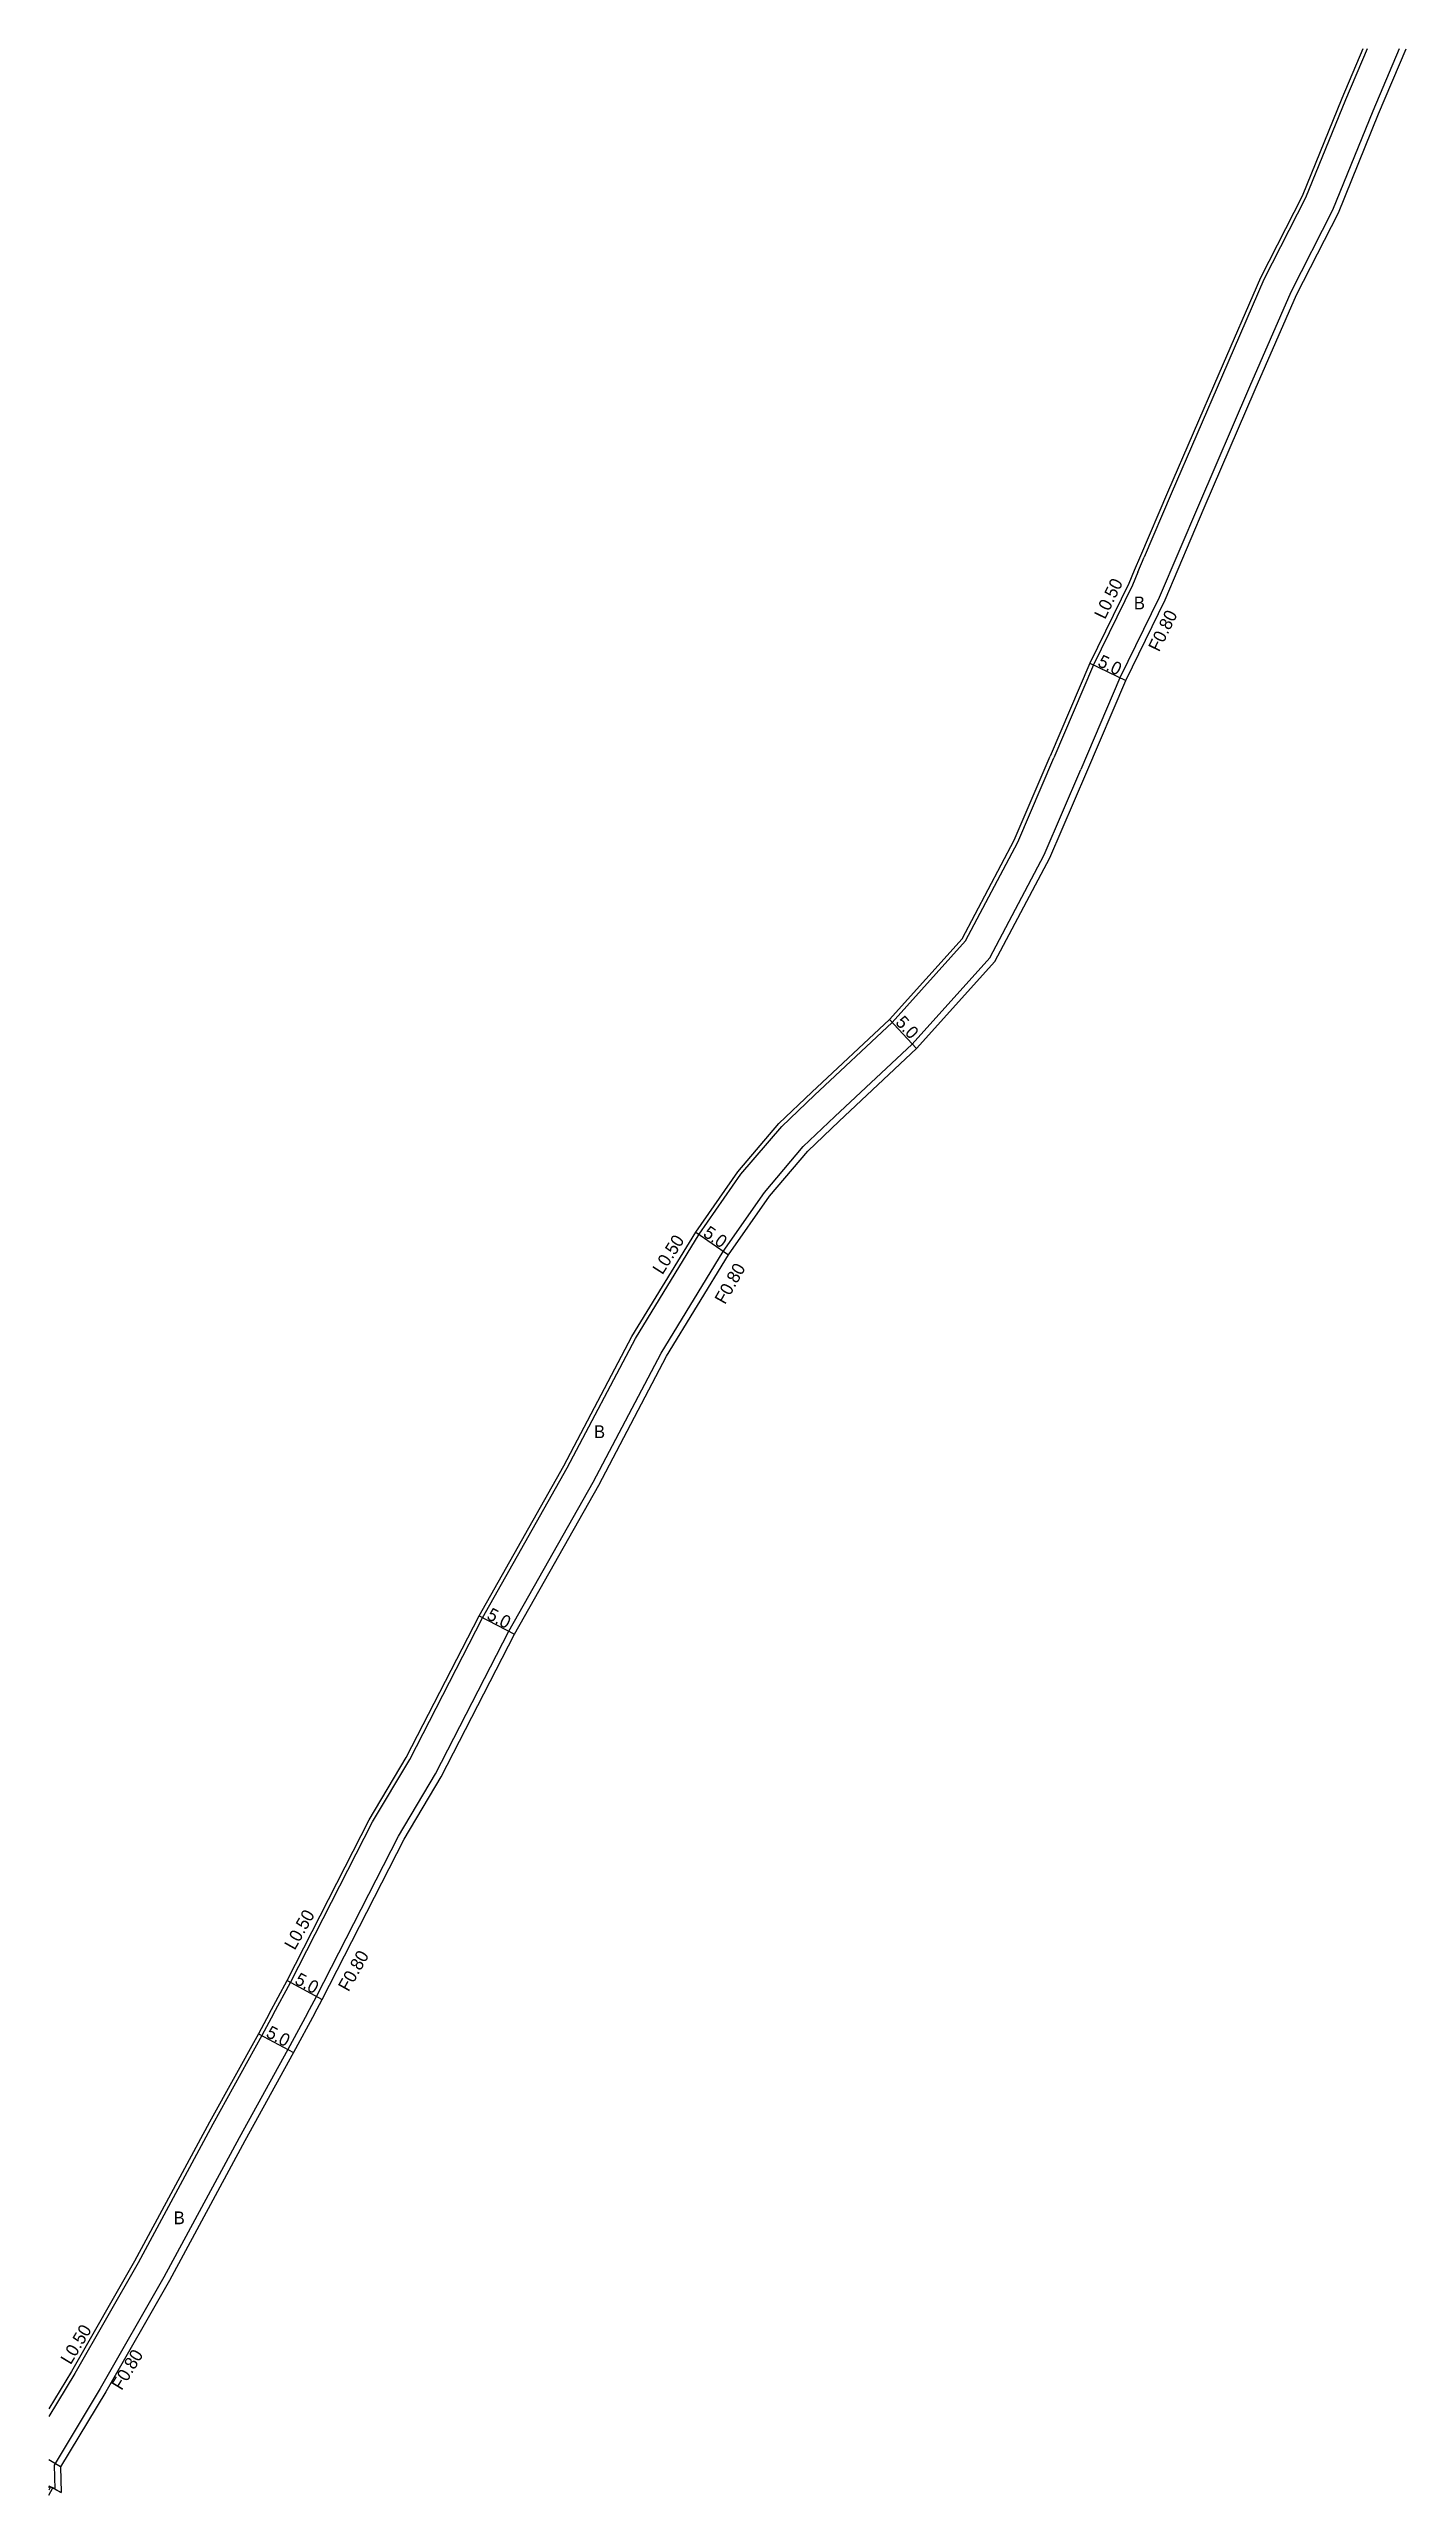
# Model space of a CAD drawing. Header units: metres. Extents: x -24000 to -21600, y -108000 to -105000.
# Drawn here: x -22400 to -22229.9, y -105306.8 to -105000 of the extents above; entities that cross this region are included whole.
import ezdxf

# ---------------------------------------------------------------- set-up
doc = ezdxf.new("R2010")
doc.units = ezdxf.units.M
doc.header["$LTSCALE"] = 2.5
for name, color, linetype in [('側溝・桝', 7, 'Continuous'), ('幅員', 7, 'Continuous'), ('歩道・分離帯・安全施設', 7, 'Continuous'), ('舗装', 7, 'Continuous'), ('道路', 7, 'Continuous')]:
    doc.layers.add(name, color=color, linetype=linetype)
doc.styles.get("Standard").update_dxf_attribs({"font": ''})
doc.styles.get('Standard').set_extended_font_data('@MS PGothic')

msp = doc.modelspace()

# ---------------------------------------------------------------- texts
at = {"layer": '側溝・桝'}
for s, rotation, p in [('L0.50', 64.0408, (-22267.61, -105071.63)), ('F0.80', 64.0408, (-22260.83, -105075.71)), ('L0.50', 57.3554, (-22323.1, -105153.82)), ('F0.80', 60.5813, (-22315.25, -105157.55)), ('L0.50', 60.5813, (-22369.19, -105238.53)), ('F0.80', 60.5813, (-22362.45, -105243.74)), ('L0.50', 58.8947, (-22397.28, -105290.52)), ('F0.80', 58.8947, (-22390.88, -105293.74))]:
    msp.add_text(s, height=1.6, rotation=rotation, dxfattribs=at).set_placement(p)
at = {"layer": '幅員'}
for rotation, p in [(334.0396, (-22268.65, -105077.34)), (313.1228, (-22293.98, -105122.18)), (325.1164, (-22318.11, -105148.81)), (332.7605, (-22345.23, -105196.85)), (331.6646, (-22369.31, -105242.59)), (331.983, (-22372.91, -105249.25))]:
    msp.add_text('5.0', height=1.6, rotation=rotation, dxfattribs=at).set_placement(p)
at = {"layer": '舗装'}
for p in [(-22264, -105070.28), (-22331.68, -105174.22), (-22384.37, -105272.81)]:
    msp.add_text('B', height=1.6, dxfattribs=at).set_placement(p)

# ---------------------------------------------------------------- linework, layer by layer
at = {"layer": '側溝・桝'}
for points in [[(-22230.74, -105000), (-22234.05, -105007.81), (-22239.09, -105020.21), (-22244.34, -105030.5), (-22249.51, -105042.39), (-22255.91, -105057.26), (-22260.81, -105068.78), (-22265.74, -105078.89), (-22270.63, -105090.35)], [(-22234.76, -105000), (-22237.47, -105006.4), (-22242.46, -105018.67), (-22247.69, -105028.92), (-22252.9, -105040.92), (-22259.31, -105055.8), (-22262.7, -105063.76)], [(-22263.48, -105065.61), (-22264.18, -105067.24), (-22269.05, -105077.24), (-22274.03, -105088.9)], [(-22263.48, -105065.61), (-22262.7, -105063.76)], [(-22371.84, -105246.44), (-22369.71, -105242.48), (-22359.43, -105222.34), (-22354.77, -105214.51), (-22345.64, -105196.77), (-22335.03, -105177.96), (-22326.48, -105161.73), (-22318.49, -105148.65), (-22313.25, -105141.14), (-22308.14, -105135.13), (-22304.04, -105131.2), (-22294.29, -105122.08), (-22285.12, -105111.87), (-22278.56, -105099.47), (-22274.03, -105088.9)], [(-22367.64, -105246.44), (-22366.46, -105244.25), (-22356.18, -105224.13), (-22351.53, -105216.31), (-22342.34, -105198.44), (-22331.78, -105179.73), (-22323.26, -105163.56), (-22315.47, -105150.8), (-22310.31, -105143.4), (-22305.44, -105137.67), (-22301.49, -105133.89), (-22291.8, -105124.82), (-22282.07, -105114.01), (-22275.23, -105101.09), (-22270.63, -105090.35)], [(-22371.84, -105246.44), (-22373.31, -105249.15), (-22379.44, -105260.25), (-22388.83, -105277.67), (-22396.75, -105291.54), (-22400, -105296.93)], [(-22367.64, -105246.44), (-22370.04, -105250.89), (-22376.16, -105261.98), (-22385.59, -105279.47), (-22393.56, -105293.42), (-22399.36, -105303.02), (-22399.28, -105306.02)]]:
    msp.add_lwpolyline(points, dxfattribs=at)
at = {"layer": '幅員'}
for points in [[(-22269.5, -105077.03), (-22265.01, -105079.22)], [(-22294.65, -105121.73), (-22291.23, -105125.38)], [(-22318.9, -105148.38), (-22314.8, -105151.24)], [(-22346.08, -105196.53), (-22341.63, -105198.82)], [(-22370.15, -105242.25), (-22365.75, -105244.62)], [(-22373.75, -105248.92), (-22369.34, -105251.27)], [(-22398.55, -105303.24), (-22400, -105302.36)], [(-22400, -105305.64), (-22398.47, -105306.46)]]:
    msp.add_lwpolyline(points, dxfattribs=at)
at = {"layer": '歩道・分離帯・安全施設'}
msp.add_lwpolyline([(-22400, -105305.83), (-22399.92, -105305.68)], dxfattribs=at)
at = {"layer": '道路'}
for points in [[(-22269.89, -105090.66), (-22265.01, -105079.22), (-22260.08, -105069.11), (-22255.17, -105057.57), (-22248.77, -105042.71), (-22243.61, -105030.84), (-22238.36, -105020.55), (-22233.31, -105008.12), (-22229.88, -105000)], [(-22235.3, -105000), (-22237.93, -105006.2), (-22242.91, -105018.46), (-22248.14, -105028.7), (-22253.36, -105040.73), (-22259.77, -105055.61), (-22263.16, -105063.56), (-22263.94, -105065.41)], [(-22263.94, -105065.41), (-22264.63, -105067.03), (-22269.5, -105077.03), (-22274.49, -105088.7)], [(-22366.73, -105246.44), (-22365.75, -105244.62), (-22355.48, -105224.52), (-22350.83, -105216.7), (-22341.63, -105198.82), (-22331.08, -105180.11), (-22322.57, -105163.95), (-22314.8, -105151.24), (-22309.68, -105143.89), (-22304.86, -105138.22), (-22300.94, -105134.47), (-22291.23, -105125.38), (-22281.41, -105114.47), (-22274.51, -105101.43), (-22269.89, -105090.66)], [(-22359.86, -105222.1), (-22355.21, -105214.27), (-22346.08, -105196.53), (-22335.47, -105177.72), (-22326.92, -105161.48), (-22318.9, -105148.38), (-22313.64, -105140.83), (-22308.51, -105134.78), (-22304.38, -105130.84), (-22294.65, -105121.73), (-22285.54, -105111.59), (-22279.01, -105099.25), (-22274.49, -105088.7)], [(-22372.41, -105246.44), (-22370.15, -105242.25), (-22362.88, -105228), (-22359.86, -105222.1)], [(-22372.41, -105246.44), (-22373.75, -105248.92), (-22379.88, -105260.01), (-22389.26, -105277.43), (-22397.18, -105291.28), (-22400, -105295.96)], [(-22366.73, -105246.44), (-22369.34, -105251.27), (-22375.46, -105262.35), (-22384.89, -105279.86), (-22392.87, -105293.82), (-22398.55, -105303.24), (-22398.47, -105306.46)], [(-22400, -105305.64), (-22399.79, -105305.75), (-22400, -105306.15)], [(-22400, -105306.78), (-22399.52, -105305.89), (-22399.79, -105305.75), (-22400, -105306.15)], [(-22398.47, -105306.46), (-22399.28, -105306.02), (-22399.52, -105305.89), (-22399.79, -105305.75), (-22400, -105306.15)]]:
    msp.add_lwpolyline(points, dxfattribs=at)

msp.set_redraw_order([(e.dxf.handle, doc.entitydb.next_handle()) for e in msp.query("TEXT MTEXT ATTDEF DIMENSION ARC_DIMENSION")])  # texts and dimensions are drawn at this point

doc.saveas('drawing.dxf')
